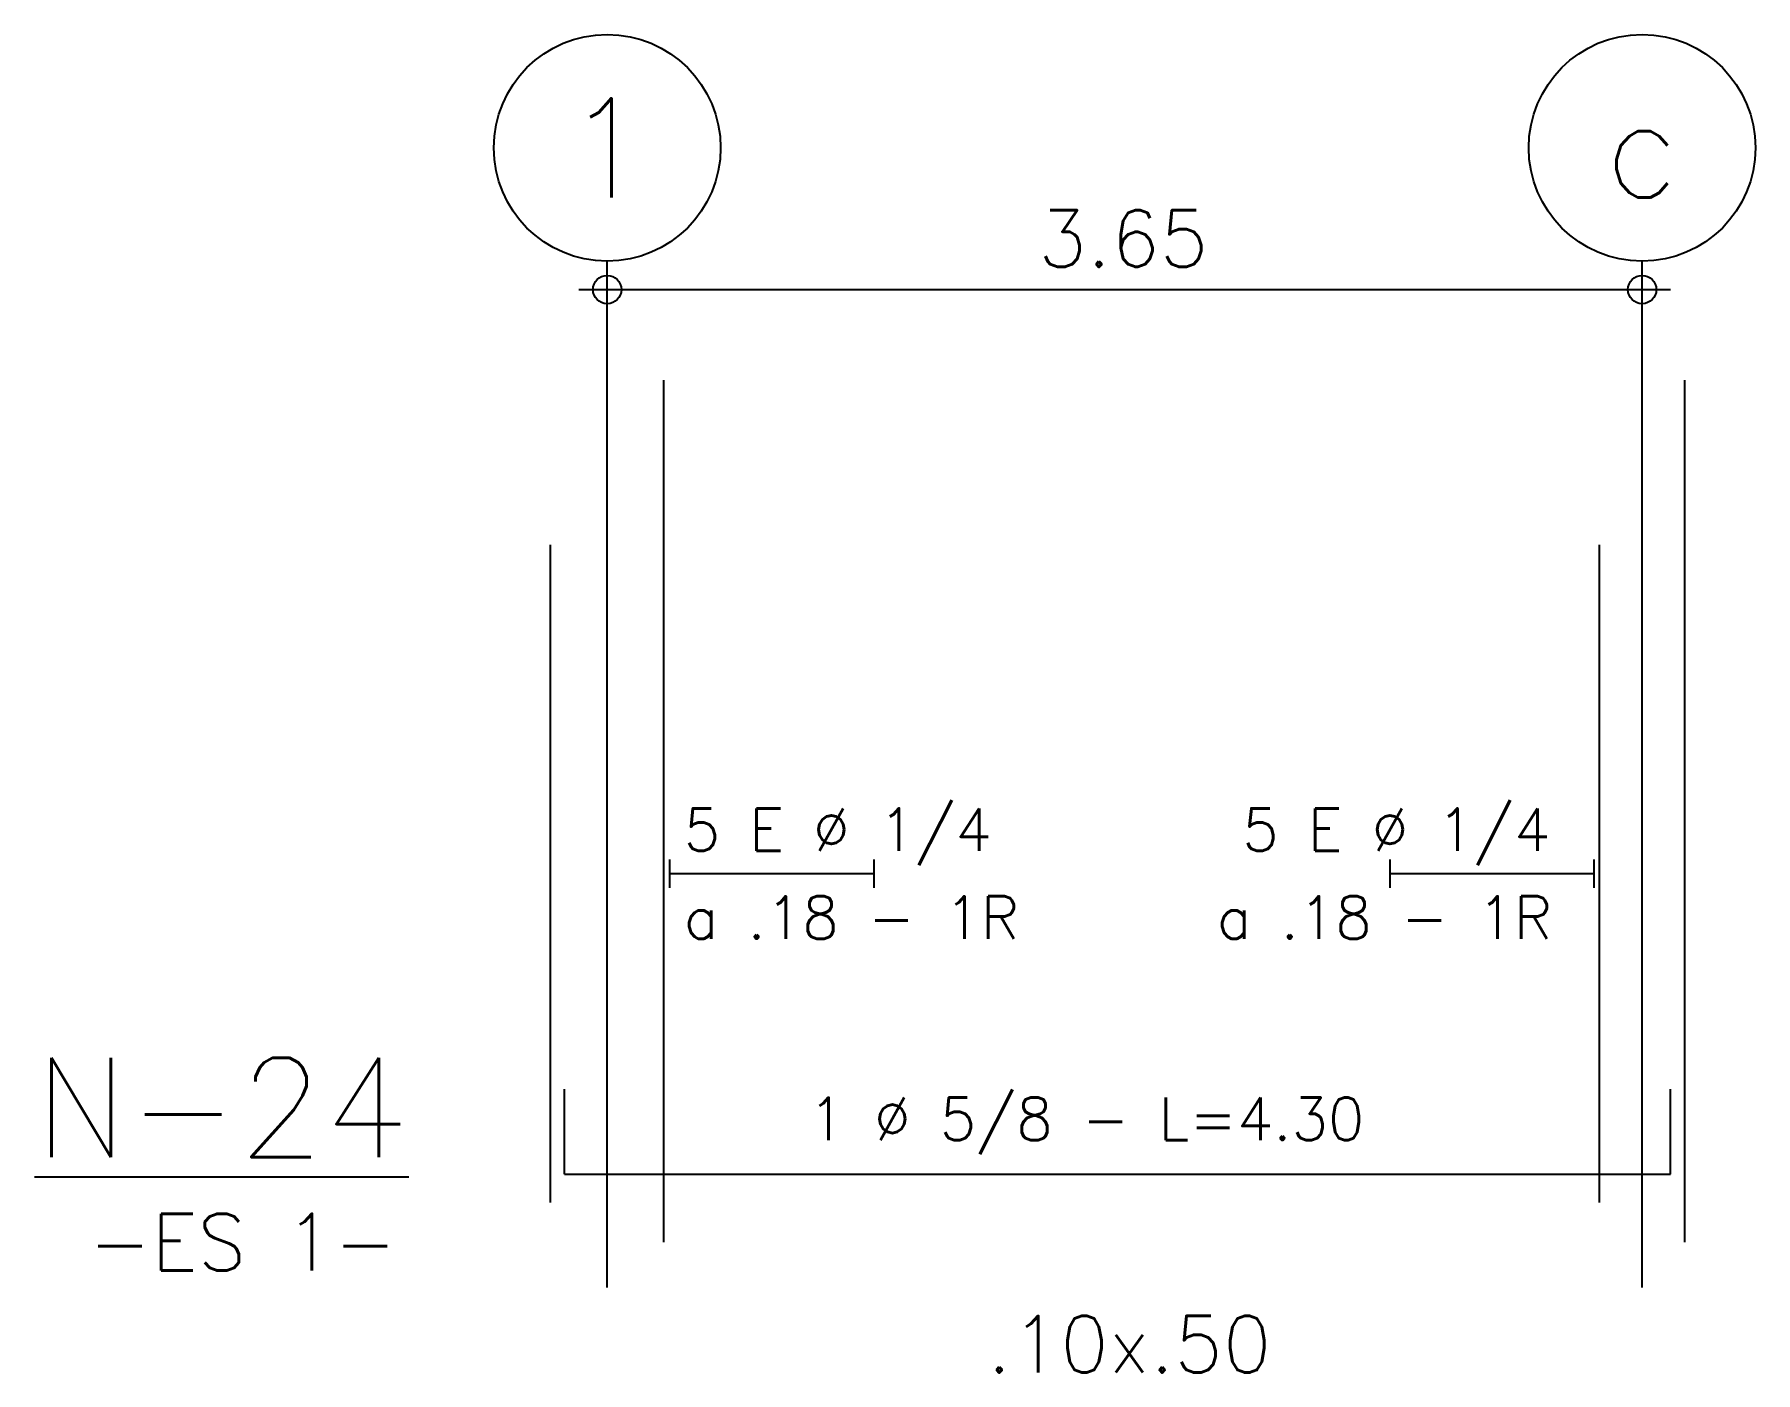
# Model space of a CAD drawing. Header units: millimetres. Extents: x 1 to 301, y -42 to 59.
# Drawn here: x 1.2 to 7.27, y -34.12 to -29.4 of the extents above; entities that cross this region are included whole.
import ezdxf
from ezdxf.enums import TextEntityAlignment as Align

# ---------------------------------------------------------------- set-up
doc = ezdxf.new("R2010")
doc.units = ezdxf.units.MM
doc.header["$LTSCALE"] = 0.0003
doc.header["$PDMODE"] = 34
doc.header["$PDSIZE"] = 0.1
doc.layers.add('SIM-ACHURADOS', color=8, linetype='Continuous')
doc.styles.add('P140', font='SIMPLEX', dxfattribs={"height": 0.35})
doc.styles.add('P60', font='SIMPLEX', dxfattribs={"height": 0.16})
doc.styles.add('P80', font='SIMPLEX', dxfattribs={"height": 0.2})

msp = doc.modelspace()

# ---------------------------------------------------------------- texts
at = {"layer": 'SIM-ACHURADOS', "style": 'P140'}
for s, p in [('1', (3.2175, -29.7954)), ('c', (6.8675, -29.7954))]:
    msp.add_text(s, height=0.35, dxfattribs=at).set_placement(p, align=Align.MIDDLE)
at = {"layer": 'SIM-ACHURADOS'}
for s, height, style, p in [('3.65', 0.2, 'P80', (4.7375, -30.2154)), ('5 E %%c 1/4', 0.15, 'P60', (3.4875, -32.2754)), ('5 E %%c 1/4', 0.15, 'P60', (5.4575, -32.2754)), ('a .18 - 1R', 0.15, 'P60', (3.4875, -32.5854)), ('a .18 - 1R', 0.15, 'P60', (5.3675, -32.5854)), ('1 %%c 5/8 - L=4.30', 0.15, 'P60', (3.9275, -33.2954)), ('-ES 1-', 0.2, 'P80', (1.3875, -33.7554)), ('.10x.50', 0.2, 'P80', (4.5575, -34.1154))]:
    msp.add_text(s, height=height, dxfattribs=dict(at, style=style)).set_placement(p)
at = {"layer": 'SIM-ACHURADOS', "style": 'P140'}
msp.add_text('%%UN-24', height=0.35, dxfattribs=at).set_placement((2.5175, -33.3554), align=Align.RIGHT)

# ---------------------------------------------------------------- linework, layer by layer
at = {"layer": 'SIM-ACHURADOS'}
for p, q in [((3.2175, -33.8154), (3.2175, -30.1954)), ((6.8675, -33.8154), (6.8675, -30.1954)), ((3.2175, -30.2954), (6.8675, -30.2954)), ((3.4175, -33.6554), (3.4175, -30.6154)), ((7.0175, -33.6554), (7.0175, -30.6154)), ((3.0175, -33.5154), (3.0175, -31.1954)), ((6.7175, -33.5154), (6.7175, -31.1954)), ((3.4375, -32.3054), (3.4375, -32.4054)), ((4.1575, -32.3054), (4.1575, -32.4054)), ((5.9775, -32.3054), (5.9775, -32.4054)), ((6.6975, -32.3054), (6.6975, -32.4054)), ((3.4375, -32.3554), (4.1575, -32.3554)), ((5.9775, -32.3554), (6.6975, -32.3554)), ((3.0675, -33.4154), (3.0675, -33.1154)), ((6.9675, -33.4154), (6.9675, -33.1154)), ((3.0675, -33.4154), (6.9675, -33.4154))]:
    msp.add_line(p, q, dxfattribs=at)
for centre in [(3.2175, -29.7954), (6.8675, -29.7954)]:
    msp.add_circle(centre, 0.4, dxfattribs=at)
for p in [(3.2175, -30.2954), (6.8675, -30.2954)]:
    msp.add_point(p, dxfattribs=at)

msp.set_redraw_order([(e.dxf.handle, doc.entitydb.next_handle()) for e in msp.query("TEXT MTEXT ATTDEF DIMENSION ARC_DIMENSION")])  # texts and dimensions are drawn at this point

doc.saveas('drawing.dxf')
